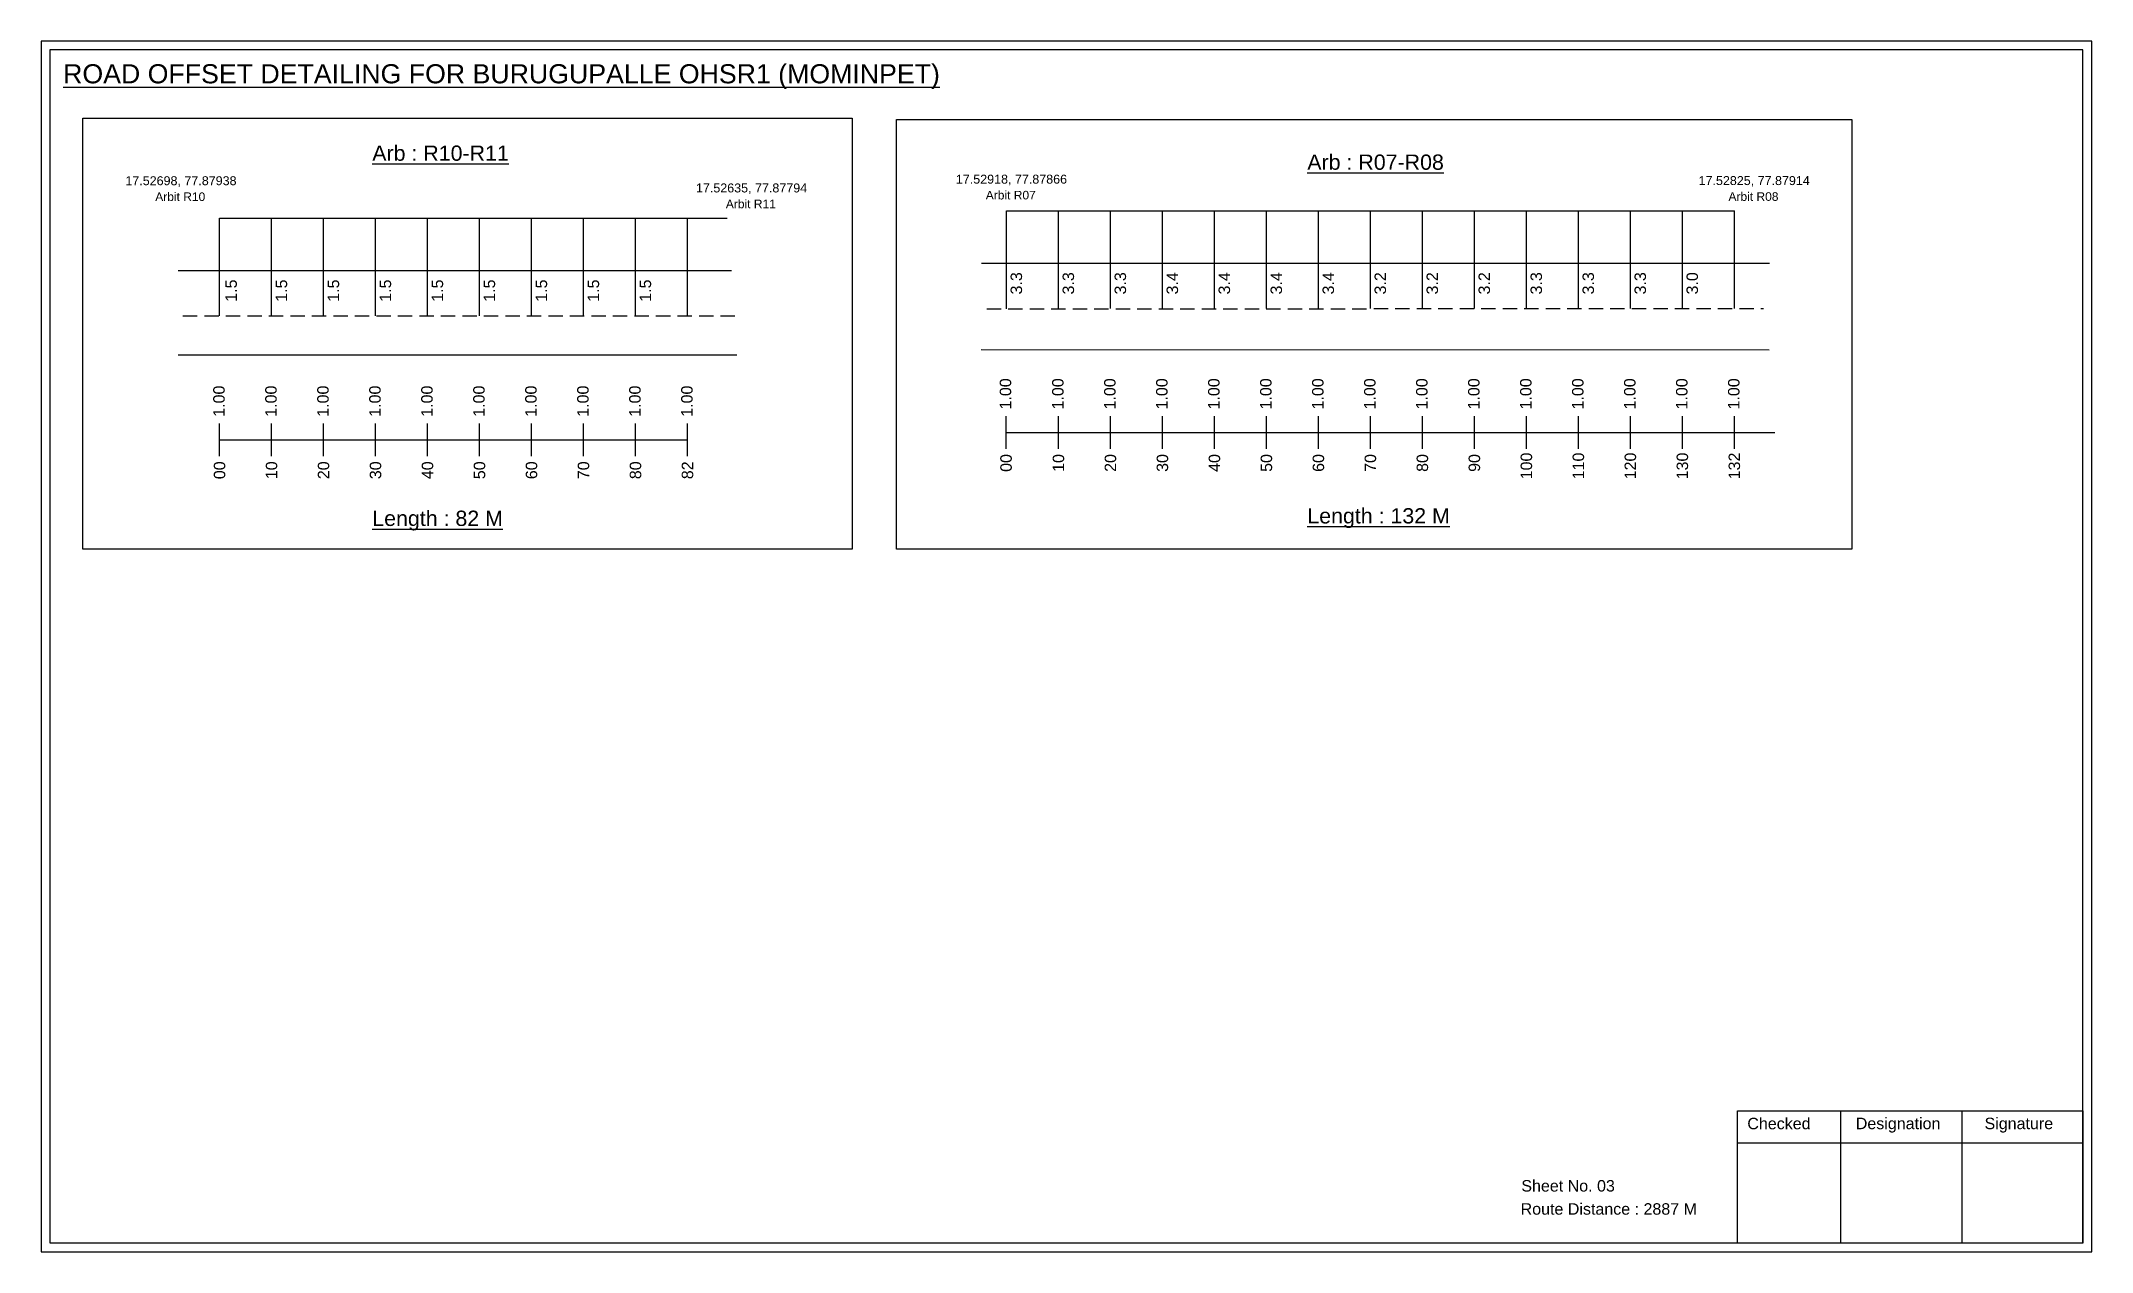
# Model space of a CAD drawing. Header units: inches. Extents: x 1065 to 7171, y 350 to 1611.
# Drawn here: x 5151 to 5687, y 1186 to 1503 of the extents above; entities that cross this region are included whole.
import ezdxf

# ---------------------------------------------------------------- set-up
doc = ezdxf.new("R2010")
doc.units = ezdxf.units.IN
doc.header["$MEASUREMENT"] = 0
doc.linetypes.add('DASHED2', pattern=[0.375, 0.25, -0.125])
doc.layers.add('PDF_Geometry', color=7, linetype='Continuous')
doc.layers.add('PDF_Text', color=5, linetype='Continuous')
doc.styles.add('PDF Arial', font='arial.ttf')
doc.styles.get("Standard").update_dxf_attribs({"font": 'arial.ttf'})

msp = doc.modelspace()

# ---------------------------------------------------------------- texts
at = {"color": 242, "true_color": 0xcd2027}
for s, height, p in [('%%UROAD OFFSET DETAILING FOR BURUGUPALLE OHSR1 (MOMINPET)', 5, (5156.7, 1491.5)), ('%%UArb : R10-R11', 4, (5237.57, 1471.24)), ('%%UArb : R07-R08', 4, (5482.15, 1468.89)), ('%%ULength : 82 M', 4, (5237.57, 1375.74)), ('%%ULength : 132 M', 4, (5482.15, 1376.39))]:
    msp.add_text(s, height=height, dxfattribs=at).set_placement(p)
at = {"color": 5}
for s, height, p in [('17.52698, 77.87938', 2.34, (5172.98, 1464.86)), ('17.52635, 77.87794', 2.34, (5322.23, 1462.97)), ('17.52918, 77.87866', 2.34, (5390.22, 1465.27)), ('17.52825, 77.87914', 2.34, (5584.49, 1464.9)), ('Arbit R10', 2.246, (5180.8, 1460.73)), ('Arbit R11', 2.246, (5330.05, 1458.84)), ('Arbit R07', 2.246, (5398.04, 1461.14)), ('Arbit R08', 2.246, (5592.31, 1460.77))]:
    msp.add_text(s, height=height, dxfattribs=at).set_placement(p)
for s, p in [('1.5', (5202.14, 1434.37)), ('1.5', (5215.3, 1434.37)), ('1.5', (5228.9, 1434.37)), ('1.5', (5242.5, 1434.37)), ('1.5', (5256.1, 1434.37)), ('1.5', (5269.7, 1434.37)), ('1.5', (5283.3, 1434.37)), ('1.5', (5296.9, 1434.37)), ('1.5', (5310.5, 1434.37)), ('3.3', (5407.53, 1436.28)), ('3.3', (5421.13, 1436.28)), ('3.3', (5434.73, 1436.28)), ('3.4', (5448.33, 1436.28)), ('3.4', (5461.93, 1436.28)), ('3.4', (5475.53, 1436.28)), ('3.4', (5489.13, 1436.28)), ('3.2', (5502.73, 1436.28)), ('3.2', (5516.33, 1436.28)), ('3.2', (5529.93, 1436.28)), ('3.3', (5543.53, 1436.28)), ('3.3', (5557.13, 1436.28)), ('3.3', (5570.73, 1436.28)), ('3.0', (5584.33, 1436.28))]:
    msp.add_text(s, height=3, rotation=90).set_placement(p)
at = {"color": 217, "true_color": 0x93278f}
for s, p in [('1.00', (5198.96, 1404.29)), ('1.00', (5212.56, 1404.29)), ('1.00', (5226.16, 1404.29)), ('1.00', (5239.76, 1404.29)), ('1.00', (5253.36, 1404.29)), ('1.00', (5266.96, 1404.29)), ('1.00', (5280.56, 1404.29)), ('1.00', (5294.16, 1404.29)), ('1.00', (5307.76, 1404.29)), ('1.00', (5321.36, 1404.29)), ('1.00', (5404.69, 1406.2)), ('1.00', (5418.39, 1406.2)), ('1.00', (5431.99, 1406.2)), ('1.00', (5445.59, 1406.2)), ('1.00', (5459.19, 1406.2)), ('1.00', (5472.79, 1406.2)), ('1.00', (5486.39, 1406.2)), ('1.00', (5499.99, 1406.2)), ('1.00', (5513.59, 1406.2)), ('1.00', (5527.19, 1406.2)), ('1.00', (5540.79, 1406.2)), ('1.00', (5554.39, 1406.2)), ('1.00', (5567.99, 1406.2)), ('1.00', (5581.59, 1406.2)), ('1.00', (5595.19, 1406.2)), ('00', (5199.11, 1387.97)), ('10', (5212.71, 1387.97)), ('20', (5226.31, 1387.97)), ('30', (5239.91, 1387.97)), ('40', (5253.51, 1387.97)), ('50', (5267.11, 1387.97)), ('60', (5280.71, 1387.97)), ('70', (5294.31, 1387.97)), ('80', (5307.91, 1387.97)), ('82', (5321.51, 1387.97)), ('00', (5404.84, 1389.88)), ('10', (5418.54, 1389.88)), ('20', (5432.14, 1389.88)), ('30', (5445.74, 1389.88)), ('40', (5459.34, 1389.88)), ('50', (5472.94, 1389.88)), ('60', (5486.54, 1389.88)), ('70', (5500.14, 1389.88)), ('80', (5513.74, 1389.88)), ('90', (5527.34, 1389.88)), ('100', (5540.94, 1387.93)), ('110', (5554.54, 1387.93)), ('120', (5568.14, 1387.93)), ('130', (5581.74, 1387.93)), ('132', (5595.34, 1387.93))]:
    msp.add_text(s, height=3, rotation=90, dxfattribs=at).set_placement(p)
for s, p in [('Sheet No. 03', (5538.13, 1201.66)), ('Route Distance : 2887 M', (5537.94, 1195.61))]:
    msp.add_text(s, height=3).set_placement(p)
at = {"layer": 'PDF_Text', "color": 7, "attachment_point": 7, "style": 'PDF Arial'}
for s, insert, char_height in [('Checked', (5597.24, 1217.91), 3.001), ('Designation', (5625.61, 1217.07), 3.0006), ('Signature', (5659.29, 1217.07), 3.001)]:
    msp.add_mtext(s, dxfattribs=dict(at, insert=insert, char_height=char_height))

# ---------------------------------------------------------------- linework, layer by layer
at = {"color": 5}
for p, q in [((5197.63, 1456.23), (5330.41, 1456.23)), ((5403.47, 1458.14), (5593.87, 1458.14))]:
    msp.add_line(p, q, dxfattribs=at)
for p, q in [((5197.63, 1430.69), (5197.63, 1456.23)), ((5211.23, 1430.69), (5211.23, 1456.23)), ((5224.83, 1430.69), (5224.83, 1456.23)), ((5238.43, 1430.69), (5238.43, 1456.23)), ((5252.03, 1430.69), (5252.03, 1456.23)), ((5265.63, 1430.69), (5265.63, 1456.23)), ((5279.23, 1430.69), (5279.23, 1456.23)), ((5292.83, 1430.69), (5292.83, 1456.23)), ((5306.43, 1430.69), (5306.43, 1456.23)), ((5320.03, 1430.69), (5320.03, 1456.23)), ((5403.47, 1432.54), (5403.47, 1458.14)), ((5417.07, 1432.61), (5417.07, 1458.14)), ((5430.67, 1432.61), (5430.67, 1458.14)), ((5444.27, 1432.61), (5444.27, 1458.14)), ((5457.87, 1432.61), (5457.87, 1458.14)), ((5471.47, 1432.61), (5471.47, 1458.14)), ((5485.07, 1432.61), (5485.07, 1458.14)), ((5498.67, 1432.61), (5498.67, 1458.14)), ((5512.27, 1432.61), (5512.27, 1458.14)), ((5525.87, 1432.61), (5525.87, 1458.14)), ((5539.47, 1432.61), (5539.47, 1458.14)), ((5553.07, 1432.61), (5553.07, 1458.14)), ((5566.67, 1432.61), (5566.67, 1458.14)), ((5580.27, 1432.61), (5580.27, 1458.14)), ((5593.87, 1432.61), (5593.87, 1458.14)), ((5396.93, 1444.48), (5603.03, 1444.49)), ((5186.75, 1442.58), (5331.54, 1442.58)), ((5396.83, 1421.87), (5602.99, 1421.77)), ((5332.95, 1420.39), (5186.75, 1420.39))]:
    msp.add_line(p, q)
at = {"linetype": 'DASHED2', "ltscale": 15}
for p, q in [((5398.28, 1432.53), (5601.46, 1432.61)), ((5188.03, 1430.69), (5332.39, 1430.69))]:
    msp.add_line(p, q, dxfattribs=at)
at = {"color": 217, "true_color": 0x93278f}
for p, q in [((5197.63, 1393.99), (5197.63, 1402.55)), ((5211.23, 1393.99), (5211.23, 1402.55)), ((5224.83, 1393.99), (5224.83, 1402.55)), ((5238.43, 1393.99), (5238.43, 1402.55)), ((5252.03, 1393.99), (5252.03, 1402.55)), ((5265.63, 1393.99), (5265.63, 1402.55)), ((5279.23, 1393.99), (5279.23, 1402.55)), ((5292.83, 1393.99), (5292.83, 1402.55)), ((5306.43, 1393.99), (5306.43, 1402.55)), ((5320.03, 1393.99), (5320.03, 1402.55)), ((5403.36, 1395.91), (5403.36, 1404.47)), ((5403.36, 1400.18), (5604.43, 1400.22)), ((5417.07, 1395.91), (5417.07, 1404.47)), ((5430.67, 1395.91), (5430.67, 1404.47)), ((5444.27, 1395.91), (5444.27, 1404.47)), ((5457.87, 1395.91), (5457.87, 1404.47)), ((5471.47, 1395.91), (5471.47, 1404.47)), ((5485.07, 1395.91), (5485.07, 1404.47)), ((5498.67, 1395.91), (5498.67, 1404.47)), ((5512.27, 1395.91), (5512.27, 1404.47)), ((5525.87, 1395.91), (5525.87, 1404.47)), ((5539.47, 1395.91), (5539.47, 1404.47)), ((5553.07, 1395.91), (5553.07, 1404.47)), ((5566.67, 1395.91), (5566.67, 1404.47)), ((5580.27, 1395.91), (5580.27, 1404.47)), ((5593.87, 1395.91), (5593.87, 1404.47)), ((5197.63, 1398.26), (5320.03, 1398.29))]:
    msp.add_line(p, q, dxfattribs=at)
for points in [[(5161.86, 1482.35), (5363.1, 1482.35), (5363.1, 1369.67), (5161.86, 1369.67)], [(5374.73, 1482.03), (5624.59, 1482.03), (5624.59, 1369.67), (5374.73, 1369.67)]]:
    msp.add_lwpolyline(points, close=True)
at = {"layer": 'PDF_Geometry'}
for points in [[(5150.92, 1502.57), (5150.92, 1185.86), (5687.39, 1185.86), (5687.39, 1502.57)], [(5153.24, 1500.24), (5153.24, 1188.28), (5684.97, 1188.28), (5684.97, 1500.24)]]:
    msp.add_lwpolyline(points, close=True, dxfattribs=at)
at = {"layer": 'PDF_Geometry', "color": 242, "true_color": 0xcc1f26}
msp.add_lwpolyline([(5684.97, 1188.18), (5594.63, 1188.18), (5594.63, 1222.79), (5684.97, 1222.79)], close=True, dxfattribs=at)
for points in [[(5621.61, 1222.79), (5621.61, 1188.18)], [(5653.34, 1222.79), (5653.34, 1188.18)], [(5594.63, 1214.42), (5684.97, 1214.42)]]:
    msp.add_lwpolyline(points, dxfattribs=at)

msp.set_redraw_order([(e.dxf.handle, doc.entitydb.next_handle()) for e in msp.query("TEXT MTEXT ATTDEF DIMENSION ARC_DIMENSION")])  # texts and dimensions are drawn at this point

doc.saveas('drawing.dxf')
